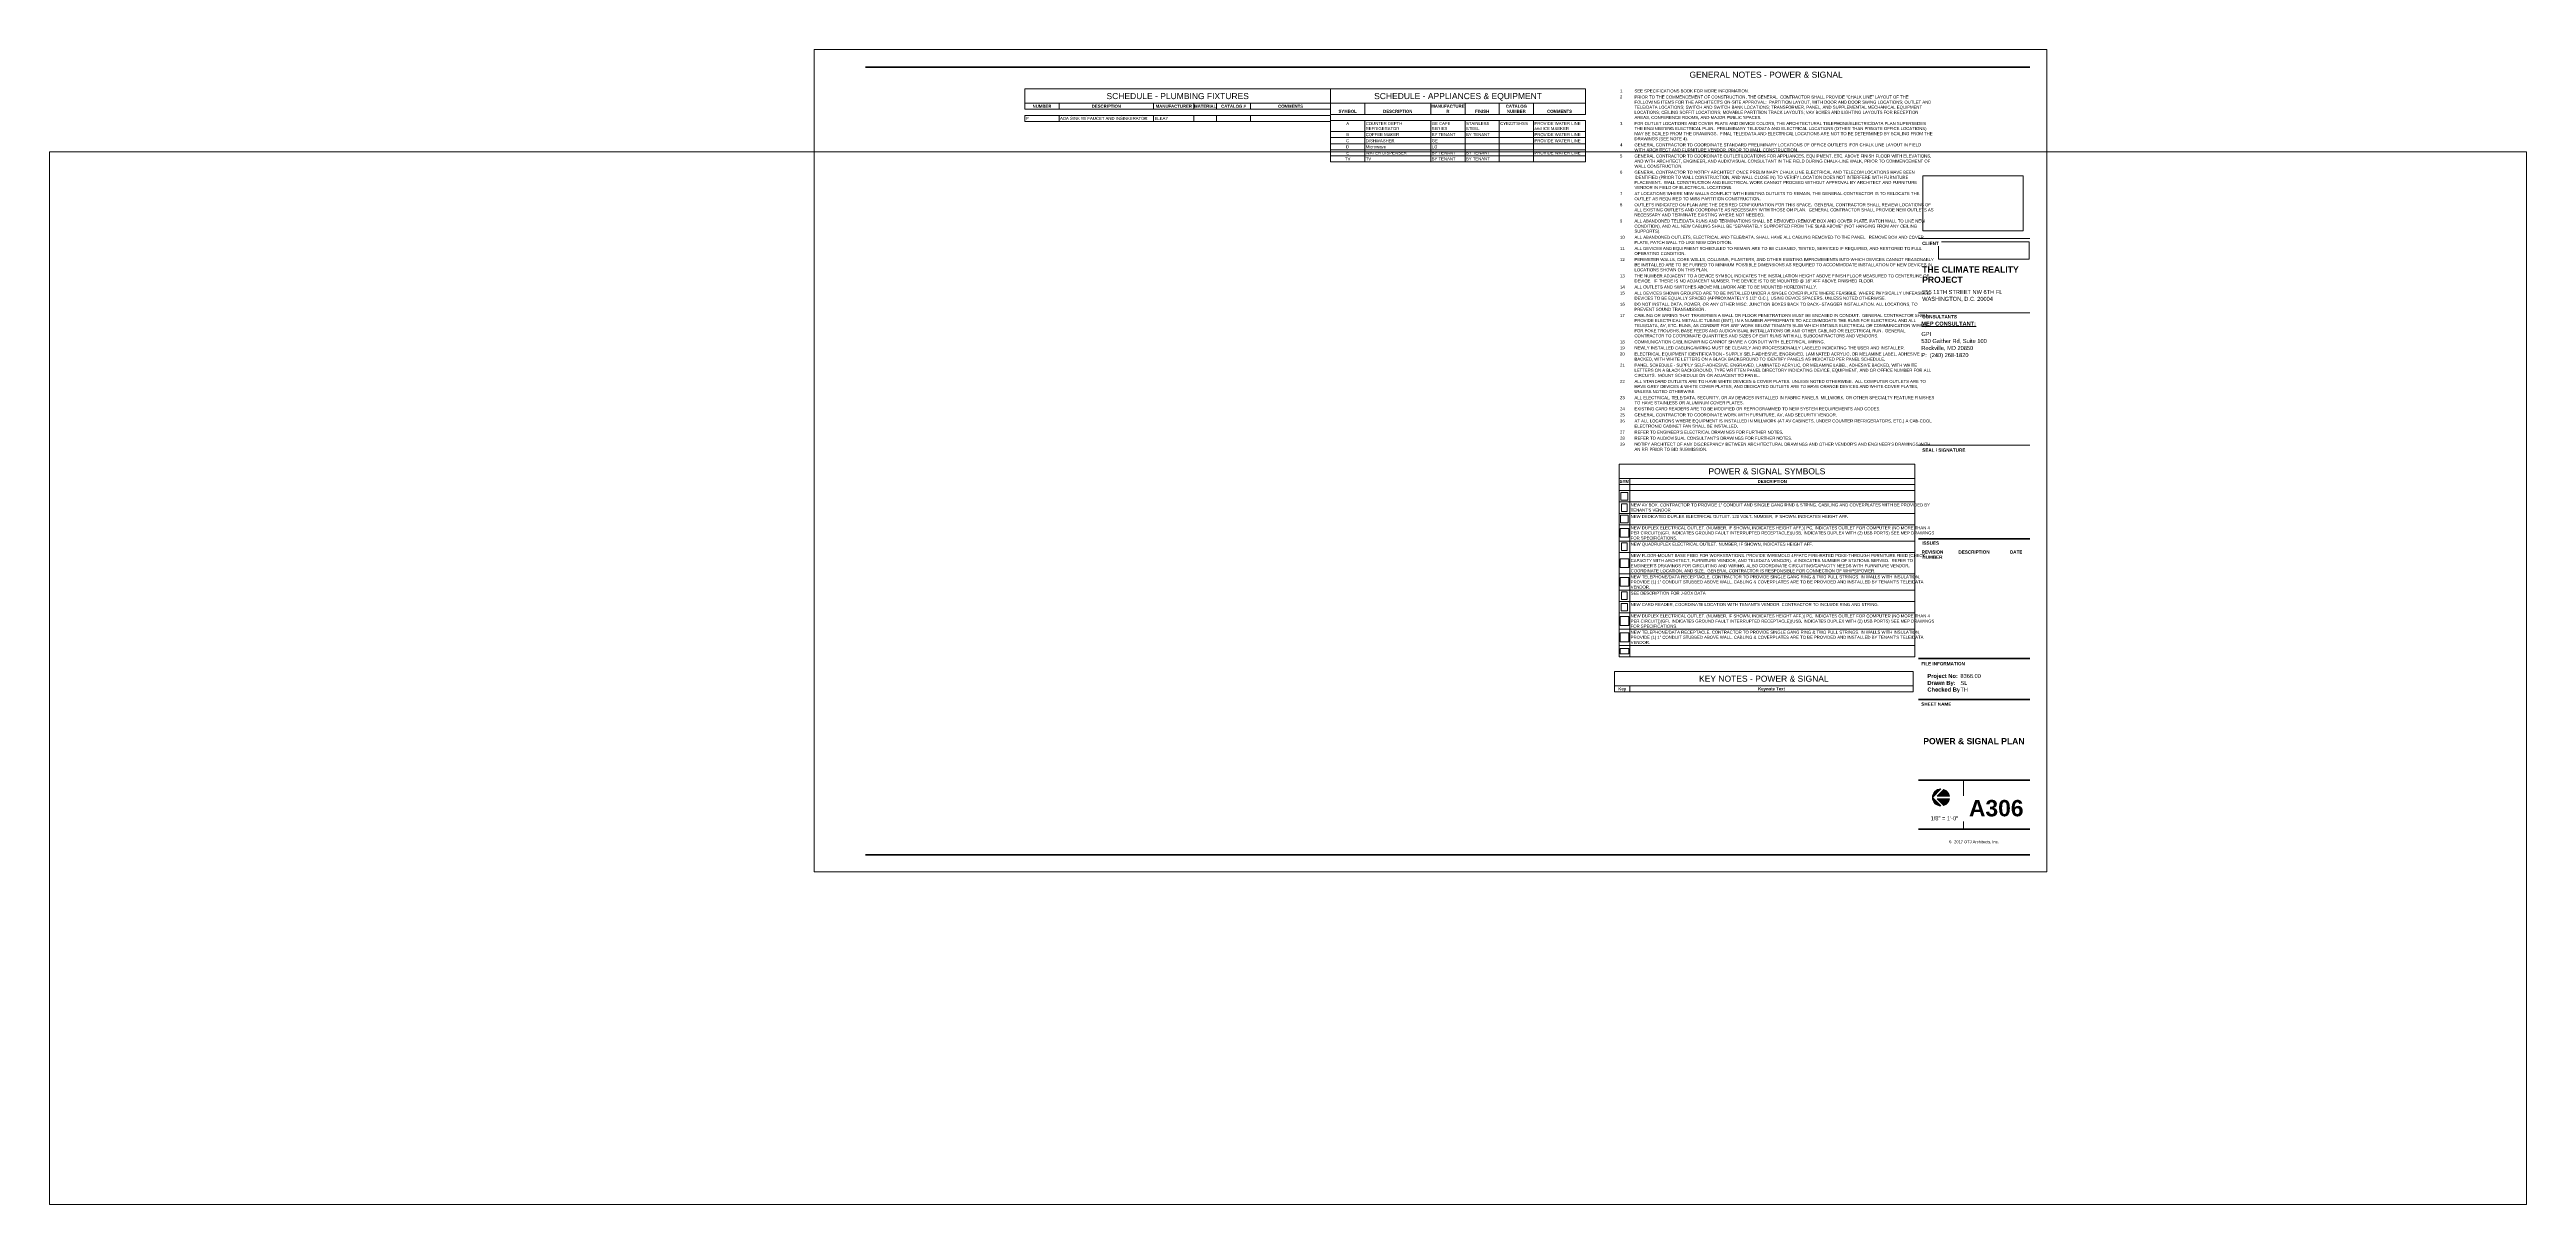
# Paper-space layout 'Layout1' of a CAD drawing. Header units: inches. Extents: x -22.3 to 50, y -9.7 to 24.
import ezdxf

# ---------------------------------------------------------------- set-up
doc = ezdxf.new("R2010")
doc.units = ezdxf.units.IN
doc.header["$MEASUREMENT"] = 0
doc.linetypes.add('Dash', pattern=[0.25, 0.125, -0.125])
for name, color, linetype, lineweight in [('A-ANNO-NOTE', 131, 'Continuous', 9), ('A-DETL-THIN', 151, 'Continuous', 9), ('G-ANNO-REFR', 1, 'Dash', 9), ('G-ANNO-SCHD', 231, 'Continuous', 9), ('G-ANNO-TTLB', 6, 'Continuous', 9), ('G-ANNO-TTLB-THIN', 151, 'Continuous', 9), ('G-ANNO-TTLB-WIDE', 214, 'Continuous', 50)]:
    doc.layers.add(name, color=color, linetype=linetype, lineweight=lineweight)
doc.styles.add('Arial_B', font='arialbd.ttf', dxfattribs={"height": 0.095133})
doc.styles.add('Swis721 Lt BT', font='swissl.ttf', dxfattribs={"height": 0.096085})
doc.styles.add('Swis721 Lt BT_1', font='swissl.ttf', dxfattribs={"height": 0.083333})
doc.styles.add('Swis721 Lt BT_2', font='swissl.ttf', dxfattribs={"height": 0.118259})
doc.styles.add('Swis721 Lt BT_3', font='swissl.ttf', dxfattribs={"height": 0.177388})
doc.styles.add('Swis721 Lt BT_4', font='swissl.ttf', dxfattribs={"height": 0.088694})
doc.styles.add('Swis721 Lt BT_B', font='', dxfattribs={"height": 0.119222})
doc.styles.add('Swis721 Lt BT_B_1', font='', dxfattribs={"height": 0.476888})
doc.styles.add('Swis721 Lt BT_B_2', font='', dxfattribs={"height": 0.178833})
doc.styles.add('Swis721 Lt BT_B_3', font='', dxfattribs={"height": 0.089416})
doc.styles.get('Swis721 Lt BT_B').set_extended_font_data('Swis721 Lt BT', bold=True)
doc.styles.get('Swis721 Lt BT_B_1').set_extended_font_data('Swis721 Lt BT', bold=True)
doc.styles.get('Swis721 Lt BT_B_2').set_extended_font_data('Swis721 Lt BT', bold=True)
doc.styles.get('Swis721 Lt BT_B_3').set_extended_font_data('Swis721 Lt BT', bold=True)
picture_1 = doc.add_image_def('image1.jpg', size_in_pixel=(307, 58))
picture_2 = doc.add_image_def('image2.jpg', size_in_pixel=(2551, 1396))
picture_3 = doc.add_image_def('image3.jpg', size_in_pixel=(124, 78))
picture_4 = doc.add_image_def('image4.jpg', size_in_pixel=(59, 59))
picture_5 = doc.add_image_def('image5.jpg', size_in_pixel=(59, 59))
picture_6 = doc.add_image_def('image6.jpg', size_in_pixel=(245, 294))
picture_7 = doc.add_image_def('image7.jpg', size_in_pixel=(157, 206))
picture_8 = doc.add_image_def('image8.jpg', size_in_pixel=(59, 59))
picture_9 = doc.add_image_def('image9.jpg', size_in_pixel=(80, 79))
picture_10 = doc.add_image_def('image10.jpg', size_in_pixel=(59, 77))
picture_11 = doc.add_image_def('image11.jpg', size_in_pixel=(59, 59))
picture_12 = doc.add_image_def('image12.jpg', size_in_pixel=(59, 59))
picture_13 = doc.add_image_def('image13.jpg', size_in_pixel=(82, 107))
picture_14 = doc.add_image_def('image14.jpg', size_in_pixel=(512, 558))

# ---------------------------------------------------------------- blocks, each defined once
blk = doc.blocks.new('Titleblock - 24 x 36 - DC _ VA 24x36-4774447-POWER _ SIGNAL PLAN')
at = {"layer": 'G-ANNO-TTLB'}
h = blk.add_hatch(color=256, dxfattribs=at)
edge = h.paths.add_edge_path(flags=0)
edge.add_line((32.921, 2.433), (32.672, 2.185))
edge.add_arc((32.921, 2.185), 0.249, 90, 180, ccw=False)
h = blk.add_hatch(color=256, dxfattribs=at)
edge = h.paths.add_edge_path(flags=0)
edge.add_line((32.672, 2.185), (32.921, 1.936))
edge.add_arc((32.921, 2.185), 0.249, 180, 270, ccw=False)
h = blk.add_hatch(color=256, dxfattribs=at)
edge = h.paths.add_edge_path(flags=0)
edge.add_line((32.812, 2.221), (33.008, 2.417))
edge.add_arc((32.921, 2.185), 0.249, 8.45652, 69.39275, ccw=False)
edge.add_line((33.167, 2.221), (32.812, 2.221))
h = blk.add_hatch(color=256, dxfattribs=at)
edge = h.paths.add_edge_path(flags=0)
edge.add_line((33.008, 1.952), (32.812, 2.148))
edge.add_line((32.812, 2.148), (33.167, 2.148))
edge.add_arc((32.921, 2.185), 0.249, 290.60725, 351.54348, ccw=False)
at = {"layer": 'A-ANNO-NOTE'}
for p, q in [((32.672, 2.185), (32.921, 2.433)), ((32.921, 2.433), (32.672, 2.185)), ((32.672, 2.185), (32.921, 2.433)), ((32.921, 1.936), (32.672, 2.185)), ((32.672, 2.185), (32.921, 1.936)), ((32.921, 1.936), (32.672, 2.185)), ((33.008, 2.417), (32.812, 2.221)), ((32.812, 2.221), (33.008, 2.417)), ((33.008, 2.417), (32.812, 2.221)), ((33.167, 2.221), (32.812, 2.221)), ((32.812, 2.221), (33.167, 2.221)), ((32.812, 2.221), (33.167, 2.221)), ((33.167, 2.148), (32.812, 2.148)), ((32.812, 2.148), (33.167, 2.148)), ((33.008, 1.952), (32.812, 2.148)), ((32.812, 2.148), (33.008, 1.952)), ((33.167, 2.148), (32.812, 2.148)), ((32.812, 2.148), (33.008, 1.952))]:
    blk.add_line(p, q, dxfattribs=at)
for start, end in [(90, 180), (90, 180), (90, 180), (180, 270), (180, 270), (180, 270), (8.45652, 69.39275), (8.45652, 69.39275), (8.45652, 69.39275), (290.60725, 351.54348), (290.60725, 351.54348), (290.60725, 351.54348)]:
    blk.add_arc((32.921, 2.185), 0.249, start, end, dxfattribs=at)
at = {"layer": 'G-ANNO-TTLB'}
for p, q in [((0.012, 24.012), (0.012, 0.012)), ((36.013, 24.012), (0.012, 24.012)), ((36.013, 0.012), (36.013, 24.012)), ((32.262, 18.502), (35.512, 18.502)), ((32.262, 18.502), (35.512, 18.502)), ((0.012, 0.012), (36.013, 0.012))]:
    blk.add_line(p, q, dxfattribs=at)
at = {"layer": 'G-ANNO-TTLB-THIN'}
for p, q in [((32.262, 16.331), (35.512, 16.331)), ((32.262, 12.47), (35.512, 12.47)), ((33.575, 2.69), (33.575, 1.262))]:
    blk.add_line(p, q, dxfattribs=at)
at = {"layer": 'G-ANNO-TTLB-WIDE'}
for p, q in [((35.512, 23.502), (1.512, 23.502)), ((32.262, 9.731), (35.512, 9.731)), ((35.512, 6.238), (32.262, 6.238)), ((35.512, 5.041), (32.262, 5.041)), ((32.262, 2.69), (35.512, 2.69)), ((32.262, 1.262), (35.512, 1.262)), ((1.512, 0.512), (32.262, 0.512)), ((32.262, 0.512), (35.512, 0.512))]:
    blk.add_line(p, q, dxfattribs=at)
at = {"layer": 'G-ANNO-TTLB', "insert": (33.883, 0.933), "char_height": 0.08333, "width": 1.69113, "attachment_point": 2, "line_spacing_factor": 1.00667, "style": 'Swis721 Lt BT_1'}
blk.add_mtext('©  2017 OTJ Architects, Inc.', dxfattribs=at)
at = {"layer": 'G-ANNO-TTLB'}
image = blk.add_image(picture_2, insert=(32.391, 18.726), size_in_units=(2.926, 1.601), dxfattribs=at)
image.dxf.flags = 7
at = {"layer": 'G-ANNO-TTLB', "attachment_point": 1, "bg_fill": 3, "box_fill_scale": 1.25, "bg_fill_color": 0, "bg_fill_transparency": 0}
for s, insert, char_height, width, line_spacing_factor, style in [('\\fSwis721 Lt BT|b1|i0|c0|p34|;CLIENT', (32.373, 18.403), 0.09609, 0.53744, 1.00667, 'Swis721 Lt BT'), ('\\fSwis721 Lt BT|b1|i0|c0|p34|;CONSULTANTS', (32.374, 16.264), 0.09609, 1.1346, 1.00667, 'Swis721 Lt BT'), ('\\fSwis721 Lt BT|b1|i0|c0|p34|;SEAL / SIGNATURE', (32.373, 12.371), 0.09609, 1.3954, 1.00667, 'Swis721 Lt BT'), ('\\fSwis721 Lt BT|b1|i0|c0|p34|;ISSUES', (32.373, 9.656), 0.09609, 0.54719, 1.00667, 'Swis721 Lt BT'), ('DESCRIPTION', (33.432, 9.395), 0.09513, 1.053, 0.938532, 'Arial_B'), ('DATE', (34.934, 9.395), 0.0951, 0.41625, 0.938532, 'Arial_B'), ('\\fSwis721 Lt BT|b1|i0|c0|p34|;FILE INFORMATION', (32.344, 6.136), 0.09609, 1.4283, 1.00667, 'Swis721 Lt BT'), ('\\fSwis721 Lt BT|b1|i0|c0|p34|;SHEET NAME', (32.344, 4.956), 0.09609, 0.98592, 1.00667, 'Swis721 Lt BT')]:
    blk.add_mtext(s, dxfattribs=dict(at, insert=insert, char_height=char_height, width=width, line_spacing_factor=line_spacing_factor, style=style))
at = {"layer": 'G-ANNO-TTLB', "bg_fill": 3, "box_fill_scale": 1.25, "bg_fill_color": 0, "bg_fill_transparency": 0}
for s, insert, char_height, width, attachment_point, line_spacing_factor, style in [('\\fSwis721 Lt BT|b1|i0|c0|p34|;\\LMEP CONSULTANT:', (32.348, 16.074), 0.11826, 1.7925, 1, 1.00667, 'Swis721 Lt BT_2'), ('REVISION\\PNUMBER', (32.673, 9.395), 0.0951, 0.73575, 2, 0.938532, 'Arial_B'), ('Project No:', (32.525, 5.791), 0.11922, 0.972, 1, 0.998538, 'Swis721 Lt BT_B')]:
    blk.add_mtext(s, dxfattribs=dict(at, insert=insert, char_height=char_height, width=width, attachment_point=attachment_point, line_spacing_factor=line_spacing_factor, style=style))
at = {"layer": 'G-ANNO-TTLB', "insert": (32.525, 5.588), "char_height": 0.1192, "width": 0.888, "attachment_point": 1, "line_spacing_factor": 0.998538, "style": 'Swis721 Lt BT_B', "bg_fill": 3, "box_fill_scale": 1.25, "bg_fill_color": 0, "bg_fill_transparency": 0}
blk.add_mtext('Drawn By:', dxfattribs=at)
at = {"layer": 'G-ANNO-TTLB', "insert": (32.525, 5.394), "char_height": 0.11922, "width": 1.1115, "attachment_point": 1, "line_spacing_factor": 0.998538, "style": 'Swis721 Lt BT_B', "bg_fill": 3, "box_fill_scale": 1.25, "bg_fill_color": 0, "bg_fill_transparency": 0}
blk.add_mtext('Checked By:', dxfattribs=at)

psp = doc.layouts.get("Layout1")

# ---------------------------------------------------------------- pictures from other files: only their frames are drawn
at = {"layer": 'G-ANNO-REFR'}
image = psp.add_image(picture_1, insert=(32.845, 17.896), size_in_units=(2.652, 0.501), dxfattribs=at)
image.dxf.flags = 7

# ---------------------------------------------------------------- viewports
at = {"layer": '0'}
psp.add_viewport(center=(13.852, 5.668), size=(72.337, 30.72134), view_center_point=(13.852, 5.668), view_height=30.72134, dxfattribs=at)

# ---------------------------------------------------------------- next in the draw order: block references
at = {"layer": 'G-ANNO-TTLB'}
psp.add_blockref('Titleblock - 24 x 36 - DC _ VA 24x36-4774447-POWER _ SIGNAL PLAN', (0, 0), dxfattribs=at)

# ---------------------------------------------------------------- next in the draw order: linework, layer by layer
at = {"layer": 'A-DETL-THIN'}
for p, q in [((6.167, 22.864), (6.167, 22.447)), ((15.094, 22.864), (6.167, 22.864)), ((6.167, 22.447), (6.167, 22.27)), ((6.167, 22.447), (15.094, 22.447)), ((7.167, 22.447), (7.167, 22.27)), ((9.927, 22.447), (9.927, 22.27)), ((11.104, 22.447), (11.104, 22.27)), ((11.76, 22.447), (11.76, 22.27)), ((12.76, 22.447), (12.76, 22.27)), ((15.094, 22.864), (15.094, 22.447)), ((22.542, 22.864), (15.094, 22.864)), ((15.094, 22.447), (15.094, 22.864)), ((15.094, 22.447), (15.094, 22.121)), ((15.094, 22.447), (22.542, 22.447)), ((15.094, 22.447), (15.094, 22.27)), ((16.094, 22.447), (16.094, 22.121)), ((18.021, 22.447), (18.021, 22.121)), ((19.021, 22.447), (19.021, 22.121)), ((20.021, 22.447), (20.021, 22.121)), ((21.021, 22.447), (21.021, 22.121)), ((22.542, 22.447), (22.542, 22.864)), ((22.542, 22.447), (22.542, 22.121)), ((7.167, 22.27), (6.167, 22.27)), ((7.167, 22.093), (6.167, 22.093)), ((6.167, 22.093), (6.167, 21.916)), ((7.167, 21.916), (6.167, 21.916)), ((9.927, 22.27), (7.167, 22.27)), ((9.927, 22.093), (7.167, 22.093)), ((7.167, 22.093), (7.167, 21.916)), ((9.927, 21.916), (7.167, 21.916)), ((11.104, 22.27), (9.927, 22.27)), ((11.104, 22.093), (9.927, 22.093)), ((9.927, 22.093), (9.927, 21.916)), ((11.104, 21.916), (9.927, 21.916)), ((11.76, 22.27), (11.104, 22.27)), ((11.76, 22.093), (11.104, 22.093)), ((11.104, 22.093), (11.104, 21.916)), ((11.76, 21.916), (11.104, 21.916)), ((12.76, 22.27), (11.76, 22.27)), ((12.76, 22.093), (11.76, 22.093)), ((11.76, 22.093), (11.76, 21.916)), ((12.76, 21.916), (11.76, 21.916)), ((15.094, 22.27), (12.76, 22.27)), ((15.094, 22.093), (12.76, 22.093)), ((12.76, 22.093), (12.76, 21.916)), ((15.094, 21.916), (12.76, 21.916)), ((16.094, 22.121), (15.094, 22.121)), ((15.094, 22.093), (15.094, 21.916)), ((16.094, 21.944), (15.094, 21.944)), ((15.094, 21.944), (15.094, 21.619)), ((18.021, 22.121), (16.094, 22.121)), ((18.021, 21.944), (16.094, 21.944)), ((16.094, 21.944), (16.094, 21.619)), ((19.021, 22.121), (18.021, 22.121)), ((19.021, 21.944), (18.021, 21.944)), ((18.021, 21.944), (18.021, 21.619)), ((20.021, 22.121), (19.021, 22.121)), ((20.021, 21.944), (19.021, 21.944)), ((19.021, 21.944), (19.021, 21.619)), ((21.021, 22.121), (20.021, 22.121)), ((21.021, 21.944), (20.021, 21.944)), ((20.021, 21.944), (20.021, 21.619)), ((22.542, 22.121), (21.021, 22.121)), ((22.542, 21.944), (21.021, 21.944)), ((21.021, 21.944), (21.021, 21.619)), ((22.542, 21.944), (22.542, 21.619)), ((16.094, 21.619), (15.094, 21.619)), ((15.094, 21.619), (15.094, 21.442)), ((16.094, 21.442), (15.094, 21.442)), ((15.094, 21.442), (15.094, 21.265)), ((16.094, 21.265), (15.094, 21.265)), ((15.094, 21.265), (15.094, 21.088)), ((16.094, 21.088), (15.094, 21.088)), ((15.094, 21.088), (15.094, 20.911)), ((18.021, 21.619), (16.094, 21.619)), ((16.094, 21.619), (16.094, 21.442)), ((18.021, 21.442), (16.094, 21.442)), ((16.094, 21.442), (16.094, 21.265)), ((18.021, 21.265), (16.094, 21.265)), ((16.094, 21.265), (16.094, 21.088)), ((18.021, 21.088), (16.094, 21.088)), ((16.094, 21.088), (16.094, 20.911)), ((19.021, 21.619), (18.021, 21.619)), ((18.021, 21.619), (18.021, 21.442)), ((19.021, 21.442), (18.021, 21.442)), ((18.021, 21.442), (18.021, 21.265)), ((19.021, 21.265), (18.021, 21.265)), ((18.021, 21.265), (18.021, 21.088)), ((19.021, 21.088), (18.021, 21.088)), ((18.021, 21.088), (18.021, 20.911)), ((20.021, 21.619), (19.021, 21.619)), ((19.021, 21.619), (19.021, 21.442)), ((20.021, 21.442), (19.021, 21.442)), ((19.021, 21.442), (19.021, 21.265)), ((20.021, 21.265), (19.021, 21.265)), ((19.021, 21.265), (19.021, 21.088)), ((20.021, 21.088), (19.021, 21.088)), ((19.021, 21.088), (19.021, 20.911)), ((21.021, 21.619), (20.021, 21.619)), ((20.021, 21.619), (20.021, 21.442)), ((21.021, 21.442), (20.021, 21.442)), ((20.021, 21.442), (20.021, 21.265)), ((21.021, 21.265), (20.021, 21.265)), ((20.021, 21.265), (20.021, 21.088)), ((21.021, 21.088), (20.021, 21.088)), ((20.021, 21.088), (20.021, 20.911)), ((22.542, 21.619), (21.021, 21.619)), ((21.021, 21.619), (21.021, 21.442)), ((22.542, 21.442), (21.021, 21.442)), ((21.021, 21.442), (21.021, 21.265)), ((22.542, 21.265), (21.021, 21.265)), ((21.021, 21.265), (21.021, 21.088)), ((22.542, 21.088), (21.021, 21.088)), ((21.021, 21.088), (21.021, 20.911)), ((22.542, 21.619), (22.542, 21.442)), ((22.542, 21.442), (22.542, 21.265)), ((22.542, 21.265), (22.542, 21.088)), ((22.542, 21.088), (22.542, 20.911)), ((16.094, 20.911), (15.094, 20.911)), ((15.094, 20.911), (15.094, 20.734)), ((16.094, 20.734), (15.094, 20.734)), ((18.021, 20.911), (16.094, 20.911)), ((16.094, 20.911), (16.094, 20.734)), ((18.021, 20.734), (16.094, 20.734)), ((19.021, 20.911), (18.021, 20.911)), ((18.021, 20.911), (18.021, 20.734)), ((19.021, 20.734), (18.021, 20.734)), ((20.021, 20.911), (19.021, 20.911)), ((19.021, 20.911), (19.021, 20.734)), ((20.021, 20.734), (19.021, 20.734)), ((21.021, 20.911), (20.021, 20.911)), ((20.021, 20.911), (20.021, 20.734)), ((21.021, 20.734), (20.021, 20.734)), ((22.542, 20.911), (21.021, 20.911)), ((21.021, 20.911), (21.021, 20.734)), ((22.542, 20.734), (21.021, 20.734)), ((22.542, 20.911), (22.542, 20.734)), ((23.52, 11.914), (23.52, 11.497)), ((32.154, 11.914), (23.52, 11.914)), ((32.154, 11.497), (32.154, 11.914)), ((23.52, 11.497), (23.52, 11.32)), ((23.52, 11.497), (32.154, 11.497)), ((23.831, 11.32), (23.52, 11.32)), ((23.52, 11.32), (23.52, 11.143)), ((23.831, 11.143), (23.52, 11.143)), ((23.52, 11.143), (23.52, 10.81)), ((23.831, 11.497), (23.831, 11.32)), ((32.154, 11.32), (23.831, 11.32)), ((23.831, 11.32), (23.831, 11.143)), ((32.154, 11.143), (23.831, 11.143)), ((23.831, 11.143), (23.831, 10.81)), ((32.154, 11.497), (32.154, 11.32)), ((32.154, 11.32), (32.154, 11.143)), ((32.154, 11.143), (32.154, 10.81)), ((23.831, 10.81), (23.52, 10.81)), ((23.52, 10.81), (23.52, 10.477)), ((23.831, 10.477), (23.52, 10.477)), ((23.52, 10.477), (23.52, 10.143)), ((23.831, 10.143), (23.52, 10.143)), ((23.52, 10.143), (23.52, 9.669)), ((32.154, 10.81), (23.831, 10.81)), ((23.831, 10.81), (23.831, 10.477)), ((32.154, 10.477), (23.831, 10.477)), ((23.831, 10.477), (23.831, 10.143)), ((32.154, 10.143), (23.831, 10.143)), ((23.831, 10.143), (23.831, 9.669)), ((32.154, 10.81), (32.154, 10.477)), ((32.154, 10.477), (32.154, 10.143)), ((32.154, 10.143), (32.154, 9.669)), ((23.831, 9.669), (23.52, 9.669)), ((23.52, 9.669), (23.52, 9.335)), ((32.154, 9.669), (23.831, 9.669)), ((23.831, 9.669), (23.831, 9.335)), ((32.154, 9.669), (32.154, 9.335)), ((23.831, 9.335), (23.52, 9.335)), ((23.52, 9.335), (23.52, 8.712)), ((23.831, 8.712), (23.52, 8.712)), ((23.52, 8.712), (23.52, 8.237)), ((32.154, 9.335), (23.831, 9.335)), ((23.831, 9.335), (23.831, 8.712)), ((32.154, 8.712), (23.831, 8.712)), ((23.831, 8.712), (23.831, 8.237)), ((32.154, 9.335), (32.154, 8.712)), ((32.154, 8.712), (32.154, 8.237)), ((23.831, 8.237), (23.52, 8.237)), ((23.52, 8.237), (23.52, 7.904)), ((32.154, 8.237), (23.831, 8.237)), ((23.831, 8.237), (23.831, 7.904)), ((32.154, 8.237), (32.154, 7.904)), ((23.831, 7.904), (23.52, 7.904)), ((23.52, 7.904), (23.52, 7.571)), ((23.831, 7.571), (23.52, 7.571)), ((23.52, 7.571), (23.52, 7.096)), ((32.154, 7.904), (23.831, 7.904)), ((23.831, 7.904), (23.831, 7.571)), ((32.154, 7.571), (23.831, 7.571)), ((23.831, 7.571), (23.831, 7.096)), ((32.154, 7.904), (32.154, 7.571)), ((32.154, 7.571), (32.154, 7.096)), ((23.831, 7.096), (23.52, 7.096)), ((23.52, 7.096), (23.52, 6.622)), ((23.831, 6.622), (23.52, 6.622)), ((23.52, 6.622), (23.52, 6.288)), ((32.154, 7.096), (23.831, 7.096)), ((23.831, 7.096), (23.831, 6.622)), ((32.154, 6.622), (23.831, 6.622)), ((23.831, 6.622), (23.831, 6.288)), ((32.154, 7.096), (32.154, 6.622)), ((32.154, 6.622), (32.154, 6.288)), ((23.387, 5.86), (23.387, 5.443)), ((32.11, 5.86), (23.387, 5.86)), ((23.831, 6.288), (23.52, 6.288)), ((32.154, 6.288), (23.831, 6.288)), ((32.11, 5.443), (32.11, 5.86)), ((23.387, 5.443), (23.387, 5.266)), ((23.387, 5.443), (32.11, 5.443)), ((32.11, 5.266), (23.387, 5.266)), ((23.835, 5.443), (23.835, 5.266)), ((32.11, 5.443), (32.11, 5.266))]:
    psp.add_line(p, q, dxfattribs=at)

# ---------------------------------------------------------------- next in the draw order: texts
at = {"layer": 'G-ANNO-SCHD'}
for s, insert, char_height, width, attachment_point, line_spacing_factor, style in [('GENERAL NOTES - POWER & SIGNAL', (27.815, 23.367), 0.17739, 5.0085, 2, 1.00667, 'Swis721 Lt BT_3'), ('SCHEDULE - PLUMBING FIXTURES', (10.63, 22.744), 0.17739, 4.65975, 2, 1.00667, 'Swis721 Lt BT_3'), ('SCHEDULE - APPLIANCES & EQUIPMENT', (18.818, 22.744), 0.17739, 5.508, 2, 1.00667, 'Swis721 Lt BT_3'), ('2', (23.548, 22.672), 0.0887, 0.07875, 1, 1.00667, 'Swis721 Lt BT_4'), ('1', (23.548, 22.849), 0.0887, 0.07875, 1, 1.00667, 'Swis721 Lt BT_4'), ("PRIOR TO THE COMMENCEMENT OF CONSTRUCTION, THE GENERAL  CONTRACTOR SHALL PROVIDE “CHALK LINE” LAYOUT OF THE\\PFOLLOWING ITEMS FOR THE ARCHITECT'S ON-SITE APPROVAL:  PARTITION LAYOUT, WITH DOOR AND DOOR SWING LOCATIONS; OUTLET AND\\PTELE/DATA LOCATIONS; SWITCH AND SWITCH BANK LOCATIONS; TRANSFORMER, PANEL, AND SUPPLEMENTAL MECHANICAL EQUIPMENT\\PLOCATIONS; CEILING SOFFIT LOCATIONS; MOVABLE PARTITION TRACK LAYOUTS; VAV BOXES AND LIGHTING LAYOUTS FOR RECEPTION\\PAREAS, CONFERENCE ROOMS, AND MAJOR PUBLIC SPACES.", (23.97, 22.672), 0.088694, 9.67387, 1, 1.00667, 'Swis721 Lt BT_4'), ('SEE SPECIFICATIONS BOOK FOR MORE INFORMATION.', (23.97, 22.849), 0.08869, 3.7485, 1, 1.00667, 'Swis721 Lt BT_4'), ('P', (6.195, 22.049), 0.0887, 0.09, 1, 1.00667, 'Swis721 Lt BT_4'), ('NUMBER', (6.667, 22.403), 0.0894, 0.61537, 2, 0.998538, 'Swis721 Lt BT_B_3'), ('ADA SINK W/ FAUCET AND INSINKERATOR', (7.195, 22.049), 0.08869, 2.85412, 1, 1.00667, 'Swis721 Lt BT_4'), ('DESCRIPTION', (8.547, 22.403), 0.08942, 0.95062, 2, 0.998538, 'Swis721 Lt BT_B_3'), ('ELKAY', (9.955, 22.049), 0.0887, 0.4365, 1, 1.00667, 'Swis721 Lt BT_4'), ('MANUFACTURER', (10.516, 22.403), 0.08942, 1.17562, 2, 0.998538, 'Swis721 Lt BT_B_3'), ('MATERIAL', (11.432, 22.403), 0.0894, 0.6885, 2, 0.998538, 'Swis721 Lt BT_B_3'), ('CATALOG #', (12.26, 22.403), 0.0894, 0.82912, 2, 0.998538, 'Swis721 Lt BT_B_3'), ('COMMENTS', (13.927, 22.403), 0.0894, 0.82912, 2, 0.998538, 'Swis721 Lt BT_B_3'), ('SYMBOL', (15.594, 22.255), 0.0894, 0.585, 2, 0.998538, 'Swis721 Lt BT_B_3'), ('A', (15.594, 21.9), 0.0887, 0.09112, 2, 1.00667, 'Swis721 Lt BT_4'), ('COUNTER DEPTH\\PREFRIGERATOR', (16.122, 21.9), 0.08869, 1.19475, 1, 1.00667, 'Swis721 Lt BT_4'), ('DESCRIPTION', (17.057, 22.255), 0.08942, 0.95062, 2, 0.998538, 'Swis721 Lt BT_B_3'), ('MANUFACTURE\\PR', (18.521, 22.403), 0.08942, 1.07888, 2, 0.998538, 'Swis721 Lt BT_B_3'), ('GE CAFE\\PSERIES', (18.049, 21.9), 0.0887, 0.60975, 1, 1.00667, 'Swis721 Lt BT_4'), ('STAINLESS\\PSTEEL', (19.049, 21.9), 0.0887, 0.747, 1, 1.00667, 'Swis721 Lt BT_4'), ('FINISH', (19.521, 22.255), 0.0894, 0.46012, 2, 0.998538, 'Swis721 Lt BT_B_3'), ('CYE22TSHSS', (20.049, 21.9), 0.0887, 0.88762, 1, 1.00667, 'Swis721 Lt BT_4'), ('CATALOG\\PNUMBER', (20.521, 22.403), 0.0894, 0.67387, 2, 0.998538, 'Swis721 Lt BT_B_3'), ('PROVIDE WATER LINE\\Pand ICE MAEKER', (21.049, 21.9), 0.08869, 1.47938, 1, 1.00667, 'Swis721 Lt BT_4'), ('COMMENTS', (21.781, 22.255), 0.0894, 0.82912, 2, 0.998538, 'Swis721 Lt BT_B_3'), ('3', (23.548, 21.9), 0.0887, 0.07875, 1, 1.00667, 'Swis721 Lt BT_4'), ('FOR OUTLET LOCATIONS AND COVER PLATE AND DEVICE COLORS, THE ARCHITECTURAL TELEPHONE/ELECTRIC/DATA PLAN SUPERSEDES\\PTHE ENGINEERING ELECTRICAL PLAN.  PRELIMINARY TELE/DATA AND ELECTRICAL LOCATIONS (OTHER THAN PRIVATE OFFICE LOCATIONS)\\PMAY BE SCALED FROM THE DRAWINGS.  FINAL TELE/DATA AND ELECTRICAL LOCATIONS ARE NOT TO BE DETERMINED BY SCALING FROM THE\\PDRAWINGS (SEE NOTE 4).', (23.97, 21.9), 0.088694, 9.72675, 1, 1.00667, 'Swis721 Lt BT_4'), ('C', (15.594, 21.397), 0.0887, 0.1035, 2, 1.00667, 'Swis721 Lt BT_4'), ('D', (15.594, 21.22), 0.0887, 0.1035, 2, 1.00667, 'Swis721 Lt BT_4'), ('B', (15.594, 21.574), 0.0887, 0.0945, 2, 1.00667, 'Swis721 Lt BT_4'), ('E', (15.594, 21.043), 0.0887, 0.09, 2, 1.00667, 'Swis721 Lt BT_4'), ('WATER DISPENSER', (16.122, 21.043), 0.08869, 1.31062, 1, 1.00667, 'Swis721 Lt BT_4'), ('COFFEE MAKER', (16.122, 21.574), 0.08869, 1.09575, 1, 1.00667, 'Swis721 Lt BT_4'), ('DISHWASHER', (16.122, 21.397), 0.0887, 0.9315, 1, 1.00667, 'Swis721 Lt BT_4'), ('Microwave', (16.122, 21.22), 0.0887, 0.68512, 1, 1.00667, 'Swis721 Lt BT_4'), ('GE', (18.049, 21.397), 0.0887, 0.20137, 1, 1.00667, 'Swis721 Lt BT_4'), ('BY TENANT', (18.049, 21.574), 0.0887, 0.765, 1, 1.00667, 'Swis721 Lt BT_4'), ('LG', (18.049, 21.22), 0.0887, 0.189, 1, 1.00667, 'Swis721 Lt BT_4'), ('BY TENANT', (18.049, 21.043), 0.0887, 0.765, 1, 1.00667, 'Swis721 Lt BT_4'), ('BY TENANT', (19.049, 21.574), 0.0887, 0.765, 1, 1.00667, 'Swis721 Lt BT_4'), ('BY TENANT', (19.049, 21.043), 0.0887, 0.765, 1, 1.00667, 'Swis721 Lt BT_4'), ('PROVIDE WATER LINE', (21.049, 21.574), 0.08869, 1.47938, 1, 1.00667, 'Swis721 Lt BT_4'), ('PROVIDE WATER LINE', (21.049, 21.397), 0.08869, 1.47938, 1, 1.00667, 'Swis721 Lt BT_4'), ('PROVIDE WATER LINE', (21.049, 21.043), 0.08869, 1.47938, 1, 1.00667, 'Swis721 Lt BT_4'), ('4', (23.548, 21.277), 0.0887, 0.07875, 1, 1.00667, 'Swis721 Lt BT_4'), ('GENERAL CONTRACTOR TO COORDINATE STANDARD PRELIMINARY LOCATIONS OF OFFICE OUTLETS  FOR CHALK LINE LAYOUT IN FIELD\\PWITH ARCHITECT AND FURNITURE VENDOR, PRIOR TO WALL CONSTRUCTION.', (23.97, 21.277), 0.088694, 9.35212, 1, 1.00667, 'Swis721 Lt BT_4'), ('TV', (15.594, 20.867), 0.0887, 0.16312, 2, 1.00667, 'Swis721 Lt BT_4'), ('TV', (16.122, 20.867), 0.0887, 0.16312, 1, 1.00667, 'Swis721 Lt BT_4'), ('BY TENANT', (18.049, 20.867), 0.0887, 0.765, 1, 1.00667, 'Swis721 Lt BT_4'), ('BY TENANT', (19.049, 20.867), 0.0887, 0.765, 1, 1.00667, 'Swis721 Lt BT_4'), ('5', (23.548, 20.951), 0.0887, 0.07875, 1, 1.00667, 'Swis721 Lt BT_4'), ('6', (23.548, 20.477), 0.0887, 0.07875, 1, 1.00667, 'Swis721 Lt BT_4'), ('GENERAL CONTRACTOR TO COORDINATE OUTLET LOCATIONS FOR APPLIANCES, EQUIPMENT, ETC. ABOVE FINISH FLOOR WITH ELEVATIONS,\\PAND WITH ARCHITECT, ENGINEER, AND AUDIOVISUAL CONSULTANT IN THE FIELD DURING CHALK-LINE WALK, PRIOR TO COMMENCEMENT OF\\PWALL CONSTRUCTION.', (23.97, 20.951), 0.088694, 9.69525, 1, 1.00667, 'Swis721 Lt BT_4'), ('GENERAL CONTRACTOR TO NOTIFY ARCHITECT ONCE PRELIMINARY CHALK LINE ELECTRICAL AND TELECOM LOCATIONS HAVE BEEN\\PIDENTIFIED (PRIOR TO WALL CONSTRUCTION, AND WALL CLOSE IN) TO VERIFY LOCATION DOES NOT INTERFERE WITH FURNITURE\\PPLACEMENT.  WALL CONSTRUCTION AND ELECTRICAL WORK CANNOT PROCEED WITHOUT APPROVAL BY ARCHITECT AND FURNITURE\\PVENDOR IN FIELD OF ELECTRICAL LOCATIONS.', (23.97, 20.477), 0.088694, 9.20587, 1, 1.00667, 'Swis721 Lt BT_4'), ('7', (23.548, 19.853), 0.0887, 0.07875, 1, 1.00667, 'Swis721 Lt BT_4'), ('AT LOCATIONS WHERE NEW WALLS CONFLICT WITH EXISTING OUTLETS TO REMAIN, THE GENERAL CONTRACTOR IS TO RELOCATE THE\\POUTLET AS REQUIRED TO MISS PARTITION CONSTRUCTION.', (23.97, 19.853), 0.088694, 9.25087, 1, 1.00667, 'Swis721 Lt BT_4'), ('8', (23.548, 19.528), 0.0887, 0.07875, 1, 1.00667, 'Swis721 Lt BT_4'), ('9', (23.548, 19.053), 0.0887, 0.07875, 1, 1.00667, 'Swis721 Lt BT_4'), ('OUTLETS INDICATED ON PLAN ARE THE DESIRED CONFIGURATION FOR THIS SPACE.  GENERAL CONTRACTOR SHALL REVIEW LOCATIONS OF\\PALL EXISTING OUTLETS AND COORDINATE AS NECESSARY WITH THOSE ON PLAN.  GENERAL CONTRACTOR SHALL PROVIDE NEW OUTLETS AS\\PNECESSARY AND TERMINATE EXISTING WHERE NOT NEEDED.', (23.97, 19.528), 0.088694, 9.72675, 1, 1.00667, 'Swis721 Lt BT_4'), ('ALL ABANDONED TELE/DATA RUNS AND TERMINATIONS SHALL BE REMOVED (REMOVE BOX AND COVER PLATE, PATCH WALL TO LIKE NEW\\PCONDITION), AND ALL NEW CABLING SHALL BE "SEPARATELY SUPPORTED FROM THE SLAB ABOVE" (NOT HANGING FROM ANY CEILING\\PSUPPORTS).', (23.97, 19.053), 0.088694, 9.48262, 1, 1.00667, 'Swis721 Lt BT_4'), ('10', (23.548, 18.578), 0.0887, 0.1575, 1, 1.00667, 'Swis721 Lt BT_4'), ('11', (23.548, 18.253), 0.0887, 0.1575, 1, 1.00667, 'Swis721 Lt BT_4'), ('ALL ABANDONED OUTLETS, ELECTRICAL AND TELE/DATA, SHALL HAVE ALL CABLING REMOVED TO THE PANEL.  REMOVE BOX AND COVER\\PPLATE, PATCH WALL TO LIKE NEW CONDITION.', (23.97, 18.578), 0.088694, 9.44662, 1, 1.00667, 'Swis721 Lt BT_4'), ('12', (23.548, 17.927), 0.0887, 0.1575, 1, 1.00667, 'Swis721 Lt BT_4'), ('13', (23.548, 17.452), 0.0887, 0.1575, 1, 1.00667, 'Swis721 Lt BT_4'), ('14', (23.548, 17.127), 0.0887, 0.1575, 1, 1.00667, 'Swis721 Lt BT_4'), ('15', (23.548, 16.95), 0.0887, 0.1575, 1, 1.00667, 'Swis721 Lt BT_4'), ('ALL OUTLETS AND SWITCHES ABOVE MILLWORK ARE TO BE MOUNTED HORIZONTALLY.', (23.97, 17.127), 0.08869, 5.96475, 1, 1.00667, 'Swis721 Lt BT_4'), ('16', (23.548, 16.624), 0.0887, 0.1575, 1, 1.00667, 'Swis721 Lt BT_4'), ('17', (23.548, 16.298), 0.0887, 0.1575, 1, 1.00667, 'Swis721 Lt BT_4'), ('18', (23.548, 15.526), 0.0887, 0.1575, 1, 1.00667, 'Swis721 Lt BT_4'), ('19', (23.548, 15.349), 0.0887, 0.1575, 1, 1.00667, 'Swis721 Lt BT_4'), ('COMMUNICATION CABLING/WIRING CANNOT SHARE A CONDUIT WITH ELECTRICAL WIRING.', (23.97, 15.526), 0.08869, 6.24375, 1, 1.00667, 'Swis721 Lt BT_4'), ('NEWLY INSTALLED CABLING/WIRING MUST BE CLEARLY AND PROFESSIONALLY LABELED INDICATING THE USER AND INSTALLER.', (23.97, 15.349), 0.088694, 8.79862, 1, 1.00667, 'Swis721 Lt BT_4'), ('20', (23.548, 15.172), 0.0887, 0.1575, 1, 1.00667, 'Swis721 Lt BT_4'), ('21', (23.548, 14.846), 0.0887, 0.1575, 1, 1.00667, 'Swis721 Lt BT_4'), ('22', (23.548, 14.372), 0.0887, 0.1575, 1, 1.00667, 'Swis721 Lt BT_4'), ('23', (23.548, 13.897), 0.0887, 0.1575, 1, 1.00667, 'Swis721 Lt BT_4'), ('ALL STANDARD OUTLETS ARE TO HAVE WHITE DEVICES & COVER PLATES, UNLESS NOTED OTHERWISE.  ALL COMPUTER OUTLETS ARE TO\\PHAVE GREY DEVICES & WHITE COVER PLATES, AND DEDICATED OUTLETS ARE TO HAVE ORANGE DEVICES AND WHITE COVER PLATES,\\PUNLESS NOTED OTHERWISE.', (23.97, 14.372), 0.088694, 9.44212, 1, 1.00667, 'Swis721 Lt BT_4'), ('ALL ELECTRICAL, TELE/DATA, SECURITY, OR AV DEVICES INSTALLED IN FABRIC PANELS, MILLWORK, OR OTHER SPECIALTY FEATURE FINISHES\\PTO HAVE STAINLESS OR ALUMINUM COVER PLATES.', (23.97, 13.897), 0.088694, 9.68962, 1, 1.00667, 'Swis721 Lt BT_4'), ('24', (23.548, 13.572), 0.0887, 0.1575, 1, 1.00667, 'Swis721 Lt BT_4'), ('25', (23.548, 13.395), 0.0887, 0.1575, 1, 1.00667, 'Swis721 Lt BT_4'), ('26', (23.548, 13.218), 0.0887, 0.1575, 1, 1.00667, 'Swis721 Lt BT_4'), ('AT ALL LOCATIONS WHERE EQUIPMENT IS INSTALLED IN MILLWORK (AT AV CABINETS, UNDER COUNTER REFRIGERATORS, ETC.) A CAB-COOL\\PELECTRONIC CABINET FAN SHALL BE INSTALLED.', (23.97, 13.218), 0.088694, 9.6795, 1, 1.00667, 'Swis721 Lt BT_4'), ('GENERAL CONTRACTOR TO COORDINATE WORK WITH FURNITURE, AV, AND SECURITY VENDOR.', (23.97, 13.395), 0.08869, 6.57787, 1, 1.00667, 'Swis721 Lt BT_4'), ('EXISTING CARD READERS ARE TO BE MODIFIED OR REPROGRAMMED TO NEW SYSTEM REQUIREMENTS AND CODES.', (23.97, 13.572), 0.08869, 8.00212, 1, 1.00667, 'Swis721 Lt BT_4'), ('27', (23.548, 12.892), 0.0887, 0.1575, 1, 1.00667, 'Swis721 Lt BT_4'), ('28', (23.548, 12.715), 0.0887, 0.1575, 1, 1.00667, 'Swis721 Lt BT_4'), ('29', (23.548, 12.538), 0.0887, 0.1575, 1, 1.00667, 'Swis721 Lt BT_4'), ("NOTIFY ARCHITECT OF ANY DISCREPANCY BETWEEN ARCHITECTURAL DRAWINGS AND OTHER VENDOR'S AND ENGINEER'S DRAWINGS WITH\\PAN RFI PRIOR TO BID SUBMISSION.", (23.97, 12.538), 0.088694, 9.594, 1, 1.00667, 'Swis721 Lt BT_4'), ("REFER TO ENGINEER'S ELECTRICAL DRAWINGS FOR FURTHER NOTES.", (23.97, 12.892), 0.08869, 4.815, 1, 1.00667, 'Swis721 Lt BT_4'), ("REFER TO AUDIOVISUAL CONSULTANT'S DRAWINGS FOR FURTHER NOTES.", (23.97, 12.715), 0.08869, 5.12325, 1, 1.00667, 'Swis721 Lt BT_4'), ('POWER & SIGNAL SYMBOLS', (27.837, 11.794), 0.17739, 3.81825, 2, 1.00667, 'Swis721 Lt BT_3'), ('SYM', (23.676, 11.453), 0.0894, 0.297, 2, 0.998538, 'Swis721 Lt BT_B_3'), ('DESCRIPTION', (27.993, 11.453), 0.08942, 0.95062, 2, 0.998538, 'Swis721 Lt BT_B_3'), ('NEW AV BOX. CONTRACTOR TO PROVIDE 1" CONDUIT AND SINGLE GANG RIND & STRING. CABILING AND COVERPLATES WITH BE PROVIDED BY\\PTENANT\'S VENDOR', (23.86, 10.766), 0.088694, 9.75037, 1, 1.00667, 'Swis721 Lt BT_4'), ('NEW DEDICATED DUPLEX ELECTRICAL OUTLET, 120 VOLT. NUMBER, IF SHOWN, INDICATES HEIGHT AFF.', (23.86, 10.432), 0.08869, 7.0965, 1, 1.00667, 'Swis721 Lt BT_4'), ('NEW DUPLEX ELECTRICAL OUTLET. (NUMBER, IF SHOWN, INDICATES HEIGHT AFF.)( PC, INDICATES OUTLET FOR COMPUTER (NO MORE THAN 4\\PPER CIRCUIT))(GFI, INDICATES GROUND FAULT INTERRUPTED RECEPTACLE)(USB, INDICATES DUPLEX WITH (2) USB PORTS) SEE MEP DRAWINGS\\PFOR SPECIFICATIONS.', (23.86, 10.099), 0.088694, 9.8595, 1, 1.00667, 'Swis721 Lt BT_4'), ('NEW QUADRUPLEX ELECTRICAL OUTLET. NUMBER, IF SHOWN, INDICATES HEIGHT AFF.', (23.86, 9.624), 0.08869, 5.9535, 1, 1.00667, 'Swis721 Lt BT_4'), ("NEW FLOOR-MOUNT BASE FEED FOR WORKSTATIONS. PROVIDE WIREMOLD 4FFATC FIRE-RATED POKE-THROUGH FURNITURE FEED (CHECK\\PCAPACITY WITH ARCHITECT, FURNITURE VENDOR, AND TELEDATA VENDOR).  # INDICATES NUMBER OF STATIONS SERVED.  REFER TO\\PENGINEER'S DRAWINGS FOR CIRCUITING AND WIRING, ALSO COORDINATE CIRCUITING/CAPACITY NEEDS WITH FURNITURE VENDOR.\\PCOORDINATE LOCATION, AND SIZE.  GENERAL CONTRACTOR IS RESPONSIBLE FOR CONNECTION OF WHIPS/POWER.", (23.86, 9.291), 0.088694, 9.61425, 1, 1.00667, 'Swis721 Lt BT_4'), ('NEW TELEPHONE/DATA RECEPTACLE. CONTRACTOR TO PROVIDE SINGLE GANG RING & TWO PULL STRINGS. IN WALLS WITH INSULATION,\\PPROVIDE (1) 1" CONDUIT STUBBED ABOVE WALL. CABLING & COVERPLATES ARE TO BE PROVIDED AND INSTALLED BY TENANT\'S TELE/DATA\\PVENDOR.', (23.86, 8.668), 0.088694, 9.50512, 1, 1.00667, 'Swis721 Lt BT_4'), ('SEE DESCRIPTION FOR J-BOX DATA', (23.86, 8.193), 0.08869, 2.43562, 1, 1.00667, 'Swis721 Lt BT_4'), ("NEW CARD READER, COORDINATE LOCATION WITH TENANT'S VENDOR. CONTRACTOR TO INCLUDE RING AND STRING.", (23.86, 7.86), 0.08869, 8.09437, 1, 1.00667, 'Swis721 Lt BT_4'), ('NEW DUPLEX ELECTRICAL OUTLET. (NUMBER, IF SHOWN, INDICATES HEIGHT AFF.)( PC, INDICATES OUTLET FOR COMPUTER (NO MORE THAN 4\\PPER CIRCUIT))(GFI, INDICATES GROUND FAULT INTERRUPTED RECEPTACLE)(USB, INDICATES DUPLEX WITH (2) USB PORTS) SEE MEP DRAWINGS\\PFOR SPECIFICATIONS.', (23.86, 7.526), 0.088694, 9.8595, 1, 1.00667, 'Swis721 Lt BT_4'), ('NEW TELEPHONE/DATA RECEPTACLE. CONTRACTOR TO PROVIDE SINGLE GANG RING & TWO PULL STRINGS. IN WALLS WITH INSULATION,\\PPROVIDE (1) 1" CONDUIT STUBBED ABOVE WALL. CABLING & COVERPLATES ARE TO BE PROVIDED AND INSTALLED BY TENANT\'S TELE/DATA\\PVENDOR.', (23.86, 7.052), 0.088694, 9.50512, 1, 1.00667, 'Swis721 Lt BT_4'), ('Key', (23.611, 5.4), 0.0894, 0.24525, 2, 0.998538, 'Swis721 Lt BT_B_3'), ('KEY NOTES - POWER & SIGNAL', (27.749, 5.74), 0.17739, 4.22325, 2, 1.00667, 'Swis721 Lt BT_3'), ('Keynote Text', (27.973, 5.4), 0.08942, 0.8415, 2, 0.998538, 'Swis721 Lt BT_B_3')]:
    psp.add_mtext(s, dxfattribs=dict(at, insert=insert, char_height=char_height, width=width, attachment_point=attachment_point, line_spacing_factor=line_spacing_factor, style=style))
at = {"layer": 'G-ANNO-TTLB', "bg_fill": 3, "box_fill_scale": 1.25, "bg_fill_color": 0, "bg_fill_transparency": 0}
for s, insert, char_height, width, attachment_point, line_spacing_factor, style in [('555 11TH STREET NW 6TH FL\\PWASHINGTON, D.C. 20004', (32.373, 16.995), 0.11826, 2.604, 1, 1.00667, 'Swis721 Lt BT_2'), ('530 Gaither Rd, Suite 100', (32.348, 15.565), 0.11826, 2.1825, 1, 1.00667, 'Swis721 Lt BT_2'), ('8366.00', (33.489, 5.79), 0.1183, 0.6825, 1, 1.00667, 'Swis721 Lt BT_2'), ('POWER & SIGNAL PLAN', (33.883, 3.918), 0.17883, 3.25125, 2, 0.998538, 'Swis721 Lt BT_B_2'), (' 1/8" = 1\'-0"', (32.572, 1.636), 0.11826, 0.996, 1, 1.00667, 'Swis721 Lt BT_2')]:
    psp.add_mtext(s, dxfattribs=dict(at, insert=insert, char_height=char_height, width=width, attachment_point=attachment_point, line_spacing_factor=line_spacing_factor, style=style))

# ---------------------------------------------------------------- next in the draw order: pictures from other files: only their frames are drawn
at = {"layer": 'A-DETL-THIN'}
image = psp.add_image(picture_14, insert=(23.574, 10.866), size_in_units=(0.204, 0.222), dxfattribs=at)
image.dxf.flags = 7
image = psp.add_image(picture_12, insert=(23.565, 10.199), size_in_units=(0.222, 0.222), dxfattribs=at)
image.dxf.flags = 7
image = psp.add_image(picture_13, insert=(23.59, 10.532), size_in_units=(0.17, 0.222), dxfattribs=at)
image.dxf.flags = 7
image = psp.add_image(picture_11, insert=(23.548, 9.778), size_in_units=(0.256, 0.256), dxfattribs=at)
image.dxf.flags = 7
image = psp.add_image(picture_10, insert=(23.59, 9.391), size_in_units=(0.17, 0.222), dxfattribs=at)
image.dxf.flags = 7
image = psp.add_image(picture_9, insert=(23.548, 8.897), size_in_units=(0.256, 0.253), dxfattribs=at)
image.dxf.flags = 7
image = psp.add_image(picture_8, insert=(23.548, 8.347), size_in_units=(0.256, 0.256), dxfattribs=at)
image.dxf.flags = 7
image = psp.add_image(picture_7, insert=(23.591, 7.96), size_in_units=(0.169, 0.222), dxfattribs=at)
image.dxf.flags = 7
image = psp.add_image(picture_5, insert=(23.548, 7.206), size_in_units=(0.256, 0.256), dxfattribs=at)
image.dxf.flags = 7
image = psp.add_image(picture_6, insert=(23.583, 7.627), size_in_units=(0.185, 0.222), dxfattribs=at)
image.dxf.flags = 7
image = psp.add_image(picture_4, insert=(23.548, 6.731), size_in_units=(0.256, 0.256), dxfattribs=at)
image.dxf.flags = 7
image = psp.add_image(picture_3, insert=(23.548, 6.375), size_in_units=(0.256, 0.161), dxfattribs=at)
image.dxf.flags = 7

# ---------------------------------------------------------------- next in the draw order: texts
at = {"layer": 'G-ANNO-SCHD', "insert": (23.97, 16.624), "char_height": 0.088694, "width": 9.25987, "attachment_point": 1, "line_spacing_factor": 1.00667, "style": 'Swis721 Lt BT_4'}
psp.add_mtext('DO NOT INSTALL DATA, POWER, OR ANY OTHER MISC. JUNCTION BOXES BACK TO BACK--STAGGER INSTALLATION, ALL LOCATIONS, TO\\PPREVENT SOUND TRANSMISSION.', dxfattribs=at)
at = {"layer": 'G-ANNO-TTLB', "bg_fill": 3, "box_fill_scale": 1.25, "bg_fill_color": 0, "bg_fill_transparency": 0}
for s, insert, char_height, width, attachment_point, line_spacing_factor, style in [('THE CLIMATE REALITY\\PPROJECT', (32.373, 17.682), 0.17883, 3.042, 1, 0.998538, 'Swis721 Lt BT_B_2'), ('GPI', (32.348, 15.771), 0.1183, 0.315, 1, 1.00667, 'Swis721 Lt BT_2'), ('SL', (33.489, 5.587), 0.1183, 0.2235, 1, 1.00667, 'Swis721 Lt BT_2'), ('A306', (34.535, 2.111), 0.4769, 1.77, 2, 0.998538, 'Swis721 Lt BT_B_1')]:
    psp.add_mtext(s, dxfattribs=dict(at, insert=insert, char_height=char_height, width=width, attachment_point=attachment_point, line_spacing_factor=line_spacing_factor, style=style))

# ---------------------------------------------------------------- next in the draw order: texts
at = {"layer": 'G-ANNO-SCHD', "char_height": 0.088694, "attachment_point": 1, "line_spacing_factor": 1.00667, "style": 'Swis721 Lt BT_4'}
for s, insert, width in [('ALL DEVICES AND EQUIPMENT SCHEDULED TO REMAIN ARE TO BE CLEANED, TESTED, SERVICED IF REQUIRED, AND RESTORED TO FULL\\POPERATING CONDITION.', (23.97, 18.253), 9.35775), ('THE NUMBER ADJACENT TO A DEVICE SYMBOL INDICATES THE INSTALLATION HEIGHT ABOVE FINISH FLOOR MEASURED TO CENTERLINE OF\\PDEVICE.  IF THERE IS NO ADJACENT NUMBER, THE DEVICE IS TO BE MOUNTED @ 18" AFF ABOVE FINISHED FLOOR.', (23.97, 17.452), 9.6075), ('PERIMETER WALLS, CORE WALLS, COLUMNS, PILASTERS, AND OTHER EXISTING IMPROVEMENTS INTO WHICH DEVICES CANNOT REASONABLY\\PBE INSTALLED ARE TO BE FURRED TO MINIMUM POSSIBLE DIMENSIONS AS REQUIRED TO ACCOMMODATE INSTALLATION OF NEW DEVICES IN\\PLOCATIONS SHOWN ON THIS PLAN.', (23.97, 17.927), 9.72337), ('ALL DEVICES SHOWN GROUPED ARE TO BE INSTALLED UNDER A SINGLE COVER PLATE WHERE FEASIBLE. WHERE PHYSICALLY UNFEASIBLE,\\PDEVICES TO BE EQUALLY SPACED (APPROXIMATELY 5 1/2" O.C.), USING DEVICE SPACERS, UNLESS NOTED OTHERWISE.', (23.97, 16.95), 9.61087)]:
    psp.add_mtext(s, dxfattribs=dict(at, insert=insert, width=width))
at = {"layer": 'G-ANNO-TTLB', "attachment_point": 1, "line_spacing_factor": 1.00667, "style": 'Swis721 Lt BT_2', "bg_fill": 3, "box_fill_scale": 1.25, "bg_fill_color": 0, "bg_fill_transparency": 0}
for s, insert, char_height, width in [('Rockville, MD 20850', (32.348, 15.361), 0.11826, 1.7355), ('TH', (33.489, 5.393), 0.1183, 0.2445)]:
    psp.add_mtext(s, dxfattribs=dict(at, insert=insert, char_height=char_height, width=width))

# ---------------------------------------------------------------- next in the draw order: texts
at = {"layer": 'G-ANNO-SCHD', "insert": (23.97, 16.298), "char_height": 0.088694, "width": 9.56587, "attachment_point": 1, "line_spacing_factor": 1.00667, "style": 'Swis721 Lt BT_4'}
psp.add_mtext('CABLING OR WIRING THAT TRAVERSES A WALL OR FLOOR PENETRATIONS MUST BE ENCASED IN CONDUIT.  GENERAL CONTRACTOR SHALL\\PPROVIDE ELECTRICAL METALLIC TUBING (EMT), IN A NUMBER APPROPRIATE TO ACCOMMODATE THE RUNS FOR ELECTRICAL AND ALL\\PTELE/DATA, AV, ETC. RUNS, AS CONDUIT FOR ANY WORK BELOW TENANTS SLAB WHICH ENTAILS ELECTRICAL OR COMMUNICATION WIRING\\PFOR POKE TROUGHS, BASE FEEDS AND AUDIO/VISUAL INSTALLATIONS OR ANY OTHER CABLING OR ELECTRICAL RUN.  GENERAL\\PCONTRACTOR TO COORDINATE QUANTITIES AND SIZES OF EMT RUNS WITH ALL SUBCONTRACTORS AND VENDORS.', dxfattribs=at)
at = {"layer": 'G-ANNO-TTLB', "insert": (32.348, 15.155), "char_height": 0.11826, "width": 1.575, "attachment_point": 1, "line_spacing_factor": 1.00667, "style": 'Swis721 Lt BT_2', "bg_fill": 3, "box_fill_scale": 1.25, "bg_fill_color": 0, "bg_fill_transparency": 0}
psp.add_mtext('P:  (240) 268-1820', dxfattribs=at)

# ---------------------------------------------------------------- next in the draw order: texts
at = {"layer": 'G-ANNO-SCHD', "char_height": 0.088694, "attachment_point": 1, "line_spacing_factor": 1.00667, "style": 'Swis721 Lt BT_4'}
for s, insert, width in [('PANEL SCHEDULE - SUPPLY SELF-ADHESIVE, ENGRAVED, LAMINATED ACRYLIC, OR MELAMINE LABEL, ADHESIVE BACKED, WITH WHITE\\PLETTERS ON A BLACK BACKGROUND, TYPE WRITTEN PANEL DIRECTORY INDICATING DEVICE, EQUIPMENT, AND OR OFFICE NUMBER FOR ALL\\PCIRCUITS.  MOUNT SCHEDULE ON OR ADJACENT TO PANEL.', (23.97, 14.846), 9.67275), ('ELECTRICAL EQUIPMENT IDENTIFICATION - SUPPLY SELF-ADHESIVE, ENGRAVED, LAMINATED ACRYLIC, OR MELAMINE LABEL, ADHESIVE\\PBACKED, WITH WHITE LETTERS ON A BLACK BACKGROUND TO IDENTIFY PANELS AS INDICATED PER PANEL SCHEDULE.', (23.97, 15.172), 9.25875)]:
    psp.add_mtext(s, dxfattribs=dict(at, insert=insert, width=width))

doc.saveas('drawing.dxf')
